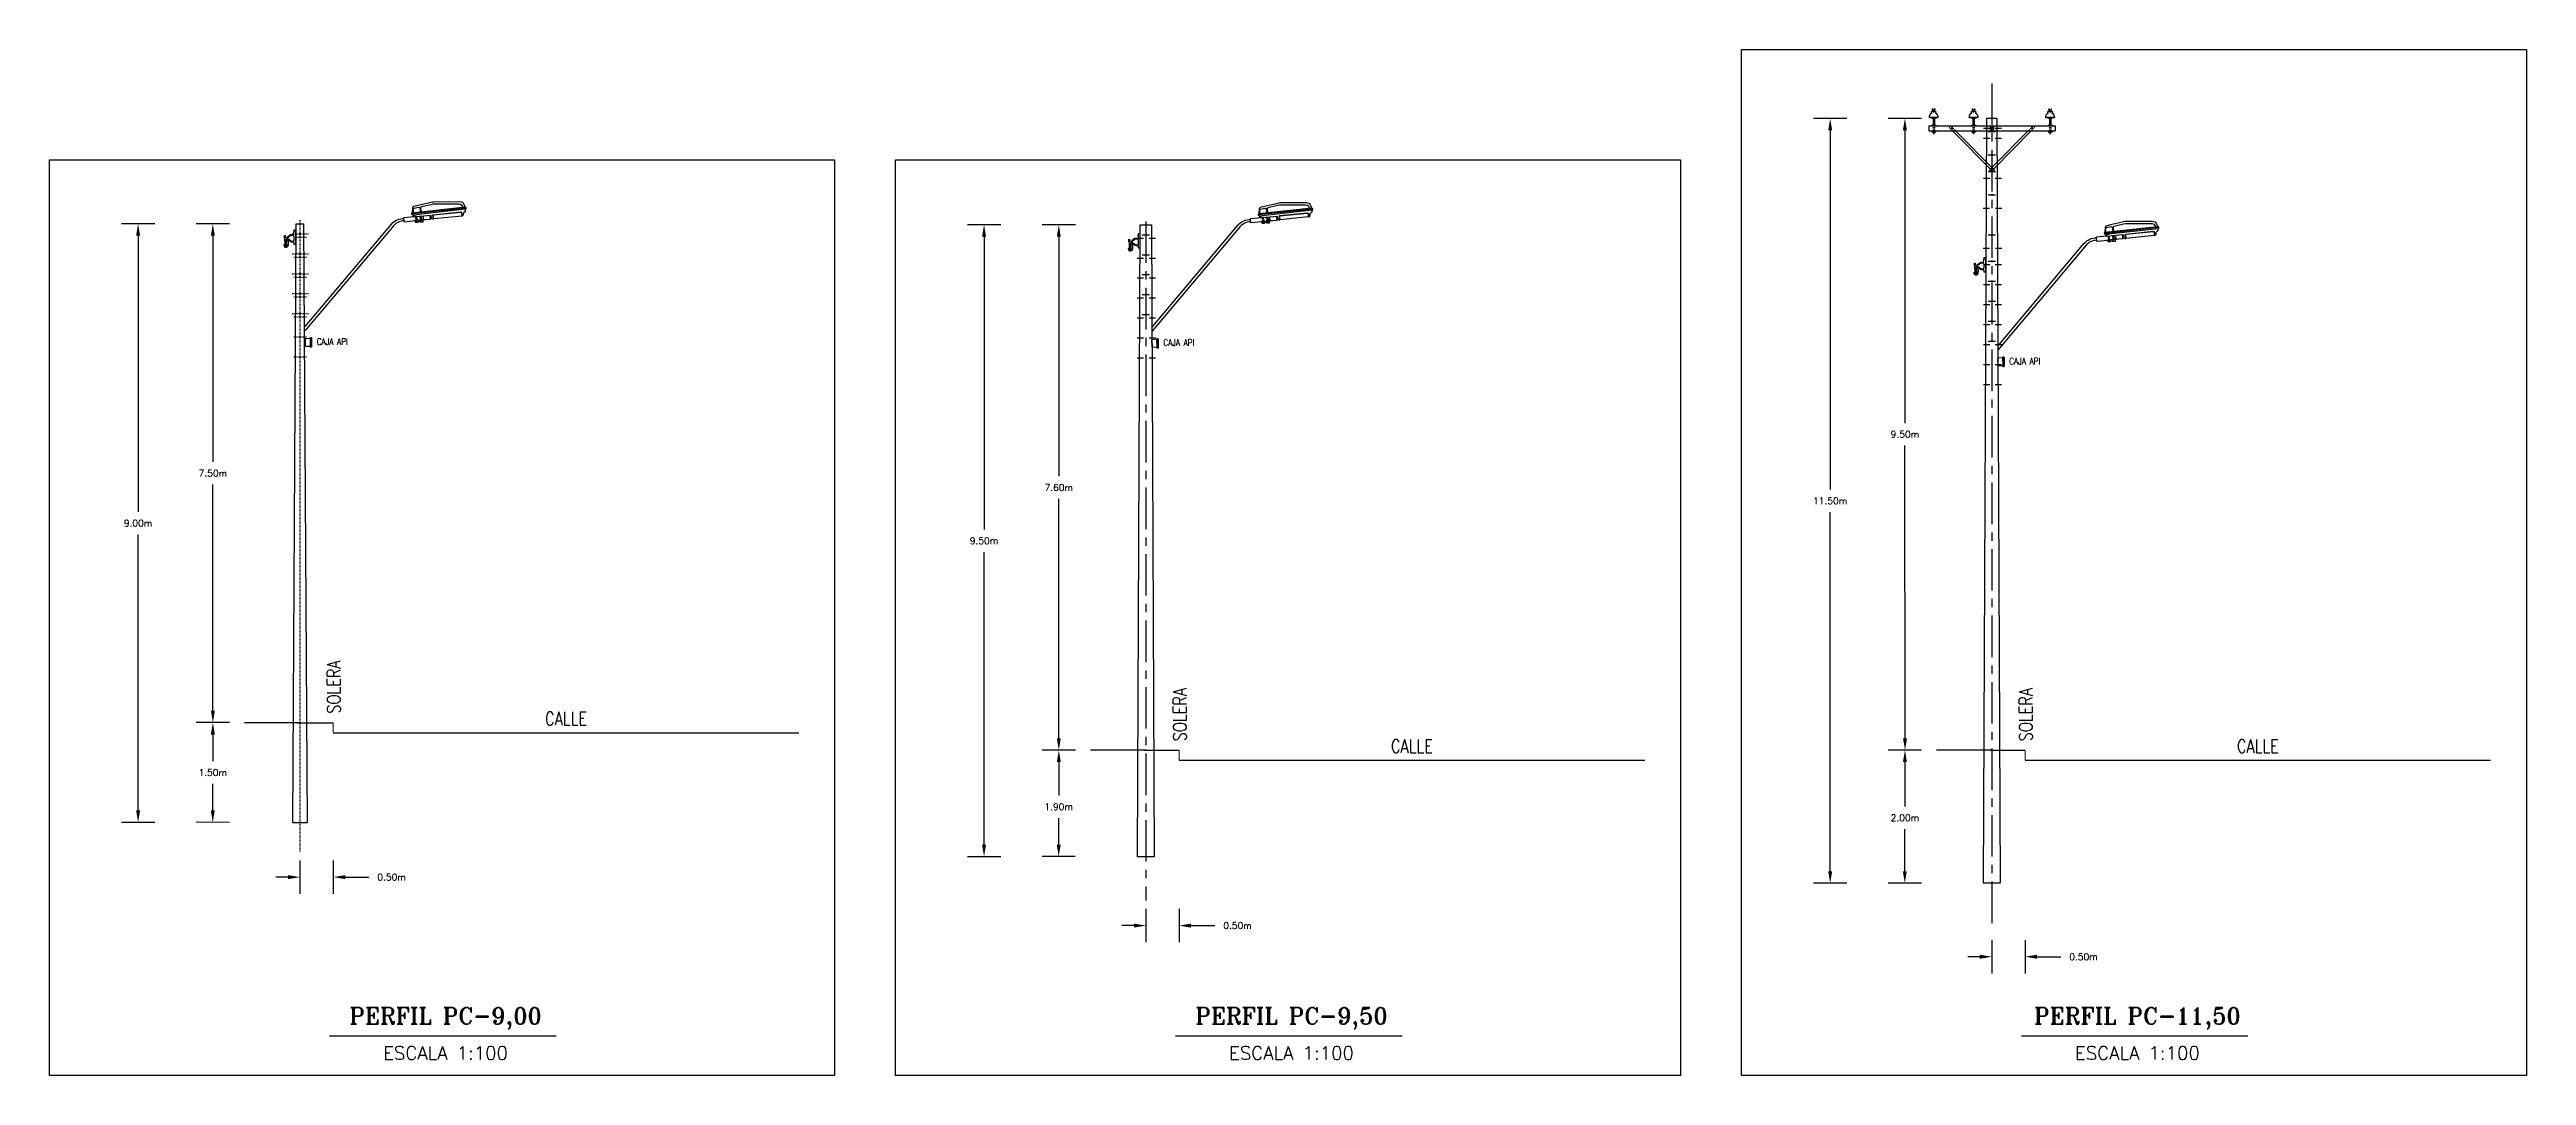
# Model space of a CAD drawing. Extents: x 0 to 336586, y 0 to 6284468.
# Drawn here: x 336214.1 to 336586.5, y 6277745.5 to 6277899.7 of the extents above; entities that cross this region are included whole.
import ezdxf
from ezdxf.enums import TextEntityAlignment as Align

# ---------------------------------------------------------------- set-up
doc = ezdxf.new("R2010")
doc.units = 0
doc.header["$LTSCALE"] = 5
doc.linetypes.add('CENTER', pattern=[2, 1.25, -0.25, 0.25, -0.25])
doc.linetypes.add('HIDDEN', pattern=[0.375, 0.25, -0.125])
for name, color, linetype in [('COTAS', 11, 'Continuous'), ('ESTRUCTURAS', 42, 'Continuous'), ('FORMATO', 20, 'Continuous'), ('GRILLA', 254, 'Continuous'), ('PERFIL_VIALIDAD', 7, 'Continuous'), ('TEXTO', 2, 'Continuous')]:
    doc.layers.add(name, color=color, linetype=linetype)
doc.styles.add('ROMANS', font='romans.shx', dxfattribs={"height": 1})
doc.styles.add('ROMANT', font='romant.shx', dxfattribs={"height": 2})
doc.dimstyles.new('PERFIL', dxfattribs={"dimtxt": 1.8, "dimasz": 1.8, "dimexe": 2.5, "dimexo": 2.5, "dimgap": 1.2, "dimtad": 0, "dimtih": 1, "dimtoh": 1, "dimlfac": 0.1, "dimzin": 0, "dimdsep": 46, "dimtxsty": 'ROMANS', "dimcen": 0, "dimclrd": 11, "dimclre": 11, "dimclrt": 256, "dimadec": 0, "dimazin": 0, "dimtfac": 1, "dimtofl": 0, "dimtmove": 0, "dimatfit": 3, "dimfxlon": 1, "dimtfill": 1, "dimtolj": 1, "dimtzin": 0, "dimarcsym": 0})

msp = doc.modelspace()

# ---------------------------------------------------------------- texts
at = {"color": 8, "style": 'ROMANS', "width": 0.8}
for p in [(336254.254, 6277855.278), (336381.526, 6277855.136), (336508.708, 6277852.353)]:
    msp.add_text('CAJA API', height=1, dxfattribs=at).set_placement(p)
at = {"layer": 'PERFIL_VIALIDAD', "color": 31, "style": 'ROMANS', "width": 0.8}
for p in [(336257.823, 6277803.866), (336385, 6277799.724), (336512.177, 6277799.724)]:
    msp.add_text('SOLERA', height=2, rotation=90, dxfattribs=at).set_placement(p, align=Align.CENTER)
for p in [(336291.716, 6277798.112), (336418.894, 6277793.971), (336546.071, 6277793.971)]:
    msp.add_text('CALLE', height=2, dxfattribs=at).set_placement(p, align=Align.CENTER)
at = {"layer": 'PERFIL_VIALIDAD', "style": 'ROMANT'}
for s, p in [('PERFIL PC-9,00', (336273.608, 6277753.164)), ('PERFIL PC-9,50', (336400.785, 6277753.164)), ('PERFIL PC-11,50', (336527.962, 6277753.164))]:
    msp.add_text(s, height=2.5, dxfattribs=at).set_placement(p, align=Align.CENTER)
at = {"layer": 'TEXTO', "color": 2, "style": 'ROMANS'}
for p in [(336273.608, 6277747.838), (336400.785, 6277747.838), (336527.962, 6277747.838)]:
    msp.add_text('ESCALA 1:100', height=2, dxfattribs=at).set_placement(p, align=Align.CENTER)

# ---------------------------------------------------------------- blocks, each defined once
blk = doc.blocks.new('A$C01511E06')
at = {"layer": 'ESTRUCTURAS', "color": 251, "linetype": 'CENTER'}
for p, q in [((1.31, 126.83), (1.31, 0)), ((0.03, 120.08), (0.99, 120.08)), ((0.76, 119.58), (1.85, 119.58)), ((1.8, 120.08), (2.76, 120.08)), ((0.03, 118.58), (0.99, 118.58)), ((0.76, 116.08), (1.85, 116.08)), ((1.8, 118.58), (2.76, 118.58)), ((0.03, 112.58), (0.99, 112.58)), ((0.76, 113.58), (1.85, 113.58)), ((1.8, 112.58), (2.76, 112.58)), ((0, 108.08), (0.96, 108.08)), ((0.76, 110.08), (1.85, 110.08)), ((1.83, 108.08), (2.79, 108.08)), ((0, 102.08), (0.96, 102.08)), ((0.76, 104.08), (1.85, 104.08)), ((1.83, 102.08), (2.79, 102.08)), ((0.03, 99.58), (0.99, 99.58)), ((0.76, 100.08), (1.85, 100.08)), ((0.76, 97.08), (1.85, 97.08)), ((1.8, 99.58), (2.76, 99.58)), ((0.03, 96.58), (0.99, 96.58)), ((0.03, 93.58), (0.99, 93.58)), ((0.76, 94.08), (1.85, 94.08)), ((1.8, 96.58), (2.76, 96.58)), ((1.8, 93.58), (2.76, 93.58)), ((0.03, 90.58), (0.99, 90.58)), ((0.76, 91.08), (1.85, 91.08)), ((1.8, 90.58), (2.76, 90.58)), ((0.03, 87.58), (0.99, 87.58)), ((0.76, 88.08), (1.85, 88.08)), ((1.8, 87.58), (2.76, 87.58)), ((0.03, 84.58), (0.99, 84.58)), ((1.8, 84.58), (2.76, 84.58)), ((0.03, 81.58), (0.99, 81.58)), ((1.8, 81.58), (2.76, 81.58))]:
    blk.add_line(p, q, dxfattribs=at)
at = {"layer": 'ESTRUCTURAS', "color": 2}
blk.add_line((1.07, 26.58), (1.5, 26.58), dxfattribs=at)
at = {"layer": 'ESTRUCTURAS', "color": 6, "flags": 128}
blk.add_lwpolyline([(0.06, 6.58), (0.56, 121.58), (2.06, 121.58), (2.56, 6.58)], close=True, dxfattribs=at)
at = {"layer": 'ESTRUCTURAS', "color": 6}
for centre in [(1.31, 119.58), (1.31, 116.08), (1.31, 113.58), (1.31, 110.08), (1.31, 104.08), (1.31, 100.08), (1.31, 97.08), (1.31, 94.08), (1.31, 91.08), (1.31, 88.08)]:
    blk.add_circle(centre, 0.09, dxfattribs=at)
blk = doc.blocks.new('A$C532C7075')
at = {"layer": 'ESTRUCTURAS', "color": 6}
for p, q in [((58, 9446), (7, 446)), ((58, 9446), (178, 9446)), ((230, 446), (178, 9446)), ((89, 1946), (149, 1946)), ((7, 446), (230, 446))]:
    blk.add_line(p, q, dxfattribs=at)
at = {"layer": 'ESTRUCTURAS', "color": 251, "linetype": 'CENTER'}
for p, q in [((118, 9500), (118, 0)), ((0, 9296), (245, 9296)), ((0, 8996), (245, 8996)), ((26, 9246), (226, 9246)), ((26, 8946), (226, 8946)), ((0, 8696), (245, 8696)), ((26, 8646), (226, 8646)), ((0, 8396), (245, 8396)), ((26, 8346), (226, 8346)), ((0, 8096), (245, 8096)), ((26, 8046), (226, 8046)), ((26, 7746), (226, 7746)), ((26, 7446), (226, 7446))]:
    blk.add_line(p, q, dxfattribs=at)
at = {"layer": 'ESTRUCTURAS', "color": 6}
for centre in [(118, 9296), (118, 8996), (118, 8696), (118, 8396), (118, 8096)]:
    blk.add_circle(centre, 9, dxfattribs=at)
blk = doc.blocks.new('*D419')
at = {"layer": 'COTAS', "color": 11, "lineweight": -2, "transparency": 16777216}
for p, q in [((336241.13, 6277798.51), (336236.13, 6277798.52)), ((336241.11, 6277783.51), (336236.11, 6277783.52))]:
    blk.add_line(p, q, dxfattribs=at)
at = {"layer": 'COTAS', "color": 11, "linetype": 'Continuous', "lineweight": -2, "transparency": 16777216}
for p, q in [((336238.63, 6277796.71), (336238.63, 6277792.71)), ((336238.62, 6277785.31), (336238.62, 6277789.31))]:
    blk.add_line(p, q, dxfattribs=at)
at = {"layer": 'COTAS', "color": 11, "transparency": 16777216}
for points in [[(336238.33, 6277796.71), (336238.93, 6277796.71), (336238.63, 6277798.51)], [(336238.32, 6277785.31), (336238.92, 6277785.31), (336238.61, 6277783.51)]]:
    blk.add_solid(points, dxfattribs=at)
at = {"layer": 'Defpoints', "color": 0, "transparency": 16777216}
for p in [(336238.63, 6277798.51), (336251.74, 6277798.5), (336251.72, 6277783.5)]:
    blk.add_point(p, dxfattribs=at)
at = {"layer": 'COTAS', "transparency": 16777216, "insert": (336238.62, 6277791.01), "char_height": 1, "attachment_point": 5, "style": 'ROMANS', "bg_fill": 3, "box_fill_scale": 1.1, "bg_fill_color": 256, "bg_fill_true_color": 13158600, "bg_fill_transparency": 0}
blk.add_mtext('\\A1;1.50m', dxfattribs=at)
blk = doc.blocks.new('*D420')
at = {"layer": 'COTAS', "color": 11, "lineweight": -2, "transparency": 16777216}
for p, q in [((336241.13, 6277873.5), (336236.13, 6277873.5)), ((336241.13, 6277798.5), (336236.13, 6277798.5))]:
    blk.add_line(p, q, dxfattribs=at)
at = {"layer": 'COTAS', "color": 11, "linetype": 'Continuous', "lineweight": -2, "transparency": 16777216}
for p, q in [((336238.63, 6277871.7), (336238.63, 6277837.7)), ((336238.63, 6277800.3), (336238.63, 6277834.3))]:
    blk.add_line(p, q, dxfattribs=at)
at = {"layer": 'COTAS', "color": 11, "transparency": 16777216}
for points in [[(336238.33, 6277871.7), (336238.93, 6277871.7), (336238.63, 6277873.5)], [(336238.33, 6277800.3), (336238.93, 6277800.3), (336238.63, 6277798.5)]]:
    blk.add_solid(points, dxfattribs=at)
at = {"layer": 'Defpoints', "color": 0, "transparency": 16777216}
for p in [(336238.63, 6277873.5), (336251.72, 6277873.5), (336251.72, 6277798.5)]:
    blk.add_point(p, dxfattribs=at)
at = {"layer": 'COTAS', "transparency": 16777216, "insert": (336238.63, 6277836), "char_height": 1, "attachment_point": 5, "style": 'ROMANS', "bg_fill": 3, "box_fill_scale": 1.1, "bg_fill_color": 256, "bg_fill_true_color": 13158600, "bg_fill_transparency": 0}
blk.add_mtext('\\A1;7.50m', dxfattribs=at)
blk = doc.blocks.new('*D421')
at = {"layer": 'COTAS', "color": 11, "lineweight": -2, "transparency": 16777216}
for p, q in [((336495.52, 6277794.36), (336490.52, 6277794.37)), ((336495.5, 6277774.36), (336490.5, 6277774.37))]:
    blk.add_line(p, q, dxfattribs=at)
at = {"layer": 'COTAS', "color": 11, "linetype": 'Continuous', "lineweight": -2, "transparency": 16777216}
for p, q in [((336493.01, 6277792.57), (336493.01, 6277785.9)), ((336493, 6277776.17), (336493, 6277782.5))]:
    blk.add_line(p, q, dxfattribs=at)
at = {"layer": 'COTAS', "color": 11, "transparency": 16777216}
for points in [[(336492.71, 6277792.57), (336493.31, 6277792.57), (336493.02, 6277794.37)], [(336492.7, 6277776.17), (336493.3, 6277776.17), (336493, 6277774.37)]]:
    blk.add_solid(points, dxfattribs=at)
at = {"layer": 'Defpoints', "color": 0, "transparency": 16777216}
for p in [(336493.02, 6277794.37), (336506.12, 6277794.35), (336506.1, 6277774.35)]:
    blk.add_point(p, dxfattribs=at)
at = {"layer": 'COTAS', "transparency": 16777216, "insert": (336493.01, 6277784.2), "char_height": 1, "attachment_point": 5, "style": 'ROMANS', "bg_fill": 3, "box_fill_scale": 1.1, "bg_fill_color": 256, "bg_fill_true_color": 13158600, "bg_fill_transparency": 0}
blk.add_mtext('\\A1;2.00m', dxfattribs=at)
blk = doc.blocks.new('*D422')
at = {"layer": 'COTAS', "color": 11, "lineweight": -2, "transparency": 16777216}
for p, q in [((336495.51, 6277889.35), (336490.51, 6277889.35)), ((336495.53, 6277794.35), (336490.53, 6277794.35))]:
    blk.add_line(p, q, dxfattribs=at)
at = {"layer": 'COTAS', "color": 11, "linetype": 'Continuous', "lineweight": -2, "transparency": 16777216}
for p, q in [((336493.01, 6277887.55), (336493.02, 6277843.55)), ((336493.03, 6277796.15), (336493.02, 6277840.15))]:
    blk.add_line(p, q, dxfattribs=at)
at = {"layer": 'COTAS', "color": 11, "transparency": 16777216}
for points in [[(336493.31, 6277887.55), (336492.71, 6277887.55), (336493.01, 6277889.35)], [(336493.33, 6277796.15), (336492.73, 6277796.15), (336493.03, 6277794.35)]]:
    blk.add_solid(points, dxfattribs=at)
at = {"layer": 'Defpoints', "color": 0, "transparency": 16777216}
for p in [(336493.01, 6277889.35), (336506.1, 6277889.35), (336506.12, 6277794.35)]:
    blk.add_point(p, dxfattribs=at)
at = {"layer": 'COTAS', "transparency": 16777216, "insert": (336493.02, 6277841.85), "char_height": 1, "attachment_point": 5, "style": 'ROMANS', "bg_fill": 3, "box_fill_scale": 1.1, "bg_fill_color": 256, "bg_fill_true_color": 13158600, "bg_fill_transparency": 0}
blk.add_mtext('\\A1;9.50m', dxfattribs=at)
blk = doc.blocks.new('POSTE 9.50')
at = {"layer": 'ESTRUCTURAS', "color": 251, "linetype": 'CENTER'}
for p, q in [((-0.56, 93.5), (0.54, 93.5)), ((0, 95.5), (0, -6.58)), ((-1.28, 93), (-0.33, 93)), ((-1.28, 90), (-0.33, 90)), ((-0.56, 90.5), (0.54, 90.5)), ((0.49, 93), (1.45, 93)), ((0.49, 90), (1.45, 90)), ((-1.28, 87), (-0.33, 87)), ((-0.56, 87.5), (0.54, 87.5)), ((0.49, 87), (1.45, 87)), ((-1.28, 84), (-0.33, 84)), ((-0.56, 84.5), (0.54, 84.5)), ((0.49, 84), (1.45, 84)), ((-1.28, 81), (-0.33, 81)), ((-0.56, 81.5), (0.54, 81.5)), ((0.49, 81), (1.45, 81)), ((-1.28, 78), (-0.33, 78)), ((-1.28, 75), (-0.33, 75)), ((0.49, 78), (1.45, 78)), ((0.49, 75), (1.45, 75))]:
    blk.add_line(p, q, dxfattribs=at)
at = {"layer": 'ESTRUCTURAS', "color": 2}
blk.add_line((-0.21, 16), (0.21, 16), dxfattribs=at)
at = {"layer": 'ESTRUCTURAS', "color": 6, "flags": 128}
for points in [[(0.84, 95), (1.25, 0), (-1.25, 0), (-0.84, 95)], [(-0.84, 95), (0.84, 95)]]:
    blk.add_lwpolyline(points, dxfattribs=at)
at = {"layer": 'ESTRUCTURAS', "color": 6}
for centre in [(0, 93.5), (0, 90.5), (0, 87.5), (0, 84.5), (0, 81.5)]:
    blk.add_circle(centre, 0.09, dxfattribs=at)
blk = doc.blocks.new('*D423')
at = {"layer": 'COTAS', "color": 11, "lineweight": -2, "transparency": 16777216}
for p, q in [((336368.31, 6277794.37), (336363.31, 6277794.37)), ((336368.29, 6277778.37), (336363.29, 6277778.37))]:
    blk.add_line(p, q, dxfattribs=at)
at = {"layer": 'COTAS', "color": 11, "linetype": 'Continuous', "lineweight": -2, "transparency": 16777216}
for p, q in [((336365.81, 6277792.57), (336365.8, 6277787.56)), ((336365.79, 6277780.17), (336365.8, 6277784.16))]:
    blk.add_line(p, q, dxfattribs=at)
at = {"layer": 'COTAS', "color": 11, "transparency": 16777216}
for points in [[(336365.51, 6277792.57), (336366.11, 6277792.57), (336365.81, 6277794.37)], [(336365.49, 6277780.17), (336366.09, 6277780.17), (336365.79, 6277778.37)]]:
    blk.add_solid(points, dxfattribs=at)
at = {"layer": 'Defpoints', "color": 0, "transparency": 16777216}
for p in [(336365.81, 6277794.37), (336378.91, 6277794.35), (336378.89, 6277778.35)]:
    blk.add_point(p, dxfattribs=at)
at = {"layer": 'COTAS', "transparency": 16777216, "insert": (336365.8, 6277785.86), "char_height": 1, "attachment_point": 5, "style": 'ROMANS', "bg_fill": 3, "box_fill_scale": 1.1, "bg_fill_color": 256, "bg_fill_true_color": 13158600, "bg_fill_transparency": 0}
blk.add_mtext('\\A1;1.90m', dxfattribs=at)
blk = doc.blocks.new('*D424')
at = {"layer": 'COTAS', "color": 11, "lineweight": -2, "transparency": 16777216}
for p, q in [((336368.31, 6277873.35), (336363.31, 6277873.35)), ((336368.31, 6277794.35), (336363.31, 6277794.35))]:
    blk.add_line(p, q, dxfattribs=at)
at = {"layer": 'COTAS', "color": 11, "linetype": 'Continuous', "lineweight": -2, "transparency": 16777216}
for p, q in [((336365.81, 6277871.55), (336365.81, 6277835.55)), ((336365.81, 6277796.15), (336365.81, 6277832.15))]:
    blk.add_line(p, q, dxfattribs=at)
at = {"layer": 'COTAS', "color": 11, "transparency": 16777216}
for points in [[(336365.51, 6277871.55), (336366.11, 6277871.55), (336365.81, 6277873.35)], [(336365.51, 6277796.15), (336366.11, 6277796.15), (336365.81, 6277794.35)]]:
    blk.add_solid(points, dxfattribs=at)
at = {"layer": 'Defpoints', "color": 0, "transparency": 16777216}
for p in [(336365.81, 6277873.35), (336378.89, 6277873.35), (336378.89, 6277794.35)]:
    blk.add_point(p, dxfattribs=at)
at = {"layer": 'COTAS', "transparency": 16777216, "insert": (336365.81, 6277833.85), "char_height": 1, "attachment_point": 5, "style": 'ROMANS', "bg_fill": 3, "box_fill_scale": 1.1, "bg_fill_color": 256, "bg_fill_true_color": 13158600, "bg_fill_transparency": 0}
blk.add_mtext('\\A1;7.60m', dxfattribs=at)
blk = doc.blocks.new('*D425')
at = {"layer": 'COTAS', "color": 11, "linetype": 'Continuous', "lineweight": -2, "transparency": 16777216}
for p, q in [((336249.92, 6277775.28), (336248.12, 6277775.28)), ((336258.52, 6277775.28), (336262.09, 6277775.28))]:
    blk.add_line(p, q, dxfattribs=at)
at = {"layer": 'COTAS', "color": 11, "lineweight": -2, "transparency": 16777216}
for p, q in [((336251.72, 6277777.78), (336251.72, 6277772.78)), ((336256.72, 6277777.78), (336256.72, 6277772.78))]:
    blk.add_line(p, q, dxfattribs=at)
at = {"layer": 'COTAS', "color": 11, "transparency": 16777216}
for points in [[(336249.92, 6277775.58), (336249.92, 6277774.98), (336251.72, 6277775.28)], [(336258.52, 6277775.58), (336258.52, 6277774.98), (336256.72, 6277775.28)]]:
    blk.add_solid(points, dxfattribs=at)
at = {"layer": 'Defpoints', "color": 0, "transparency": 16777216}
for p in [(336251.72, 6277798.5), (336256.72, 6277798.5), (336256.72, 6277775.28)]:
    blk.add_point(p, dxfattribs=at)
at = {"layer": 'COTAS', "transparency": 16777216, "insert": (336265.5, 6277775.28), "char_height": 1, "attachment_point": 5, "style": 'ROMANS', "bg_fill": 3, "box_fill_scale": 1.1, "bg_fill_color": 256, "bg_fill_true_color": 13158600, "bg_fill_transparency": 0}
blk.add_mtext('\\A1;0.50m', dxfattribs=at)
blk = doc.blocks.new('*D426')
at = {"layer": 'COTAS', "color": 11, "lineweight": -2, "transparency": 16777216}
for p, q in [((336229.89, 6277873.5), (336224.89, 6277873.5)), ((336229.89, 6277783.5), (336224.89, 6277783.5))]:
    blk.add_line(p, q, dxfattribs=at)
at = {"layer": 'COTAS', "color": 11, "linetype": 'Continuous', "lineweight": -2, "transparency": 16777216}
for p, q in [((336227.39, 6277871.7), (336227.39, 6277830.2)), ((336227.39, 6277785.3), (336227.39, 6277826.8))]:
    blk.add_line(p, q, dxfattribs=at)
at = {"layer": 'COTAS', "color": 11, "transparency": 16777216}
for points in [[(336227.09, 6277871.7), (336227.69, 6277871.7), (336227.39, 6277873.5)], [(336227.09, 6277785.3), (336227.69, 6277785.3), (336227.39, 6277783.5)]]:
    blk.add_solid(points, dxfattribs=at)
at = {"layer": 'Defpoints', "color": 0, "transparency": 16777216}
for p in [(336227.39, 6277873.5), (336251.72, 6277873.5), (336251.72, 6277783.5)]:
    blk.add_point(p, dxfattribs=at)
at = {"layer": 'COTAS', "transparency": 16777216, "insert": (336227.39, 6277828.5), "char_height": 1, "attachment_point": 5, "style": 'ROMANS', "bg_fill": 3, "box_fill_scale": 1.1, "bg_fill_color": 256, "bg_fill_true_color": 13158600, "bg_fill_transparency": 0}
blk.add_mtext('\\A1;9.00m', dxfattribs=at)
blk = doc.blocks.new('*D427')
at = {"layer": 'COTAS', "color": 11, "linetype": 'Continuous', "lineweight": -2, "transparency": 16777216}
for p, q in [((336377.09, 6277767.99), (336375.29, 6277767.99)), ((336385.69, 6277767.99), (336389.26, 6277767.99))]:
    blk.add_line(p, q, dxfattribs=at)
at = {"layer": 'COTAS', "color": 11, "lineweight": -2, "transparency": 16777216}
for p, q in [((336378.89, 6277770.49), (336378.89, 6277765.49)), ((336383.89, 6277770.49), (336383.89, 6277765.49))]:
    blk.add_line(p, q, dxfattribs=at)
at = {"layer": 'COTAS', "color": 11, "transparency": 16777216}
for points in [[(336377.09, 6277768.29), (336377.09, 6277767.69), (336378.89, 6277767.99)], [(336385.69, 6277768.29), (336385.69, 6277767.69), (336383.89, 6277767.99)]]:
    blk.add_solid(points, dxfattribs=at)
at = {"layer": 'Defpoints', "color": 0, "transparency": 16777216}
for p in [(336378.89, 6277794.35), (336383.89, 6277794.35), (336383.89, 6277767.99)]:
    blk.add_point(p, dxfattribs=at)
at = {"layer": 'COTAS', "transparency": 16777216, "insert": (336392.68, 6277767.99), "char_height": 1, "attachment_point": 5, "style": 'ROMANS', "bg_fill": 3, "box_fill_scale": 1.1, "bg_fill_color": 256, "bg_fill_true_color": 13158600, "bg_fill_transparency": 0}
blk.add_mtext('\\A1;0.50m', dxfattribs=at)
blk = doc.blocks.new('*D428')
at = {"layer": 'COTAS', "color": 11, "lineweight": -2, "transparency": 16777216}
for p, q in [((336357.07, 6277873.35), (336352.07, 6277873.35)), ((336357.07, 6277778.35), (336352.07, 6277778.35))]:
    blk.add_line(p, q, dxfattribs=at)
at = {"layer": 'COTAS', "color": 11, "linetype": 'Continuous', "lineweight": -2, "transparency": 16777216}
for p, q in [((336354.57, 6277871.55), (336354.57, 6277827.55)), ((336354.57, 6277780.15), (336354.57, 6277824.15))]:
    blk.add_line(p, q, dxfattribs=at)
at = {"layer": 'COTAS', "color": 11, "transparency": 16777216}
for points in [[(336354.27, 6277871.55), (336354.87, 6277871.55), (336354.57, 6277873.35)], [(336354.27, 6277780.15), (336354.87, 6277780.15), (336354.57, 6277778.35)]]:
    blk.add_solid(points, dxfattribs=at)
at = {"layer": 'Defpoints', "color": 0, "transparency": 16777216}
for p in [(336354.57, 6277873.35), (336378.89, 6277873.35), (336378.89, 6277778.35)]:
    blk.add_point(p, dxfattribs=at)
at = {"layer": 'COTAS', "transparency": 16777216, "insert": (336354.57, 6277825.85), "char_height": 1, "attachment_point": 5, "style": 'ROMANS', "bg_fill": 3, "box_fill_scale": 1.1, "bg_fill_color": 256, "bg_fill_true_color": 13158600, "bg_fill_transparency": 0}
blk.add_mtext('\\A1;9.50m', dxfattribs=at)
blk = doc.blocks.new('*D429')
at = {"layer": 'COTAS', "color": 11, "lineweight": -2, "transparency": 16777216}
for p, q in [((336506.07, 6277765.81), (336506.07, 6277760.81)), ((336511.07, 6277765.81), (336511.07, 6277760.81))]:
    blk.add_line(p, q, dxfattribs=at)
at = {"layer": 'COTAS', "color": 11, "linetype": 'Continuous', "lineweight": -2, "transparency": 16777216}
for p, q in [((336504.27, 6277763.31), (336502.47, 6277763.31)), ((336512.87, 6277763.31), (336516.44, 6277763.31))]:
    blk.add_line(p, q, dxfattribs=at)
at = {"layer": 'COTAS', "color": 11, "transparency": 16777216}
for points in [[(336504.27, 6277763.61), (336504.27, 6277763.01), (336506.07, 6277763.31)], [(336512.87, 6277763.61), (336512.87, 6277763.01), (336511.07, 6277763.31)]]:
    blk.add_solid(points, dxfattribs=at)
at = {"layer": 'Defpoints', "color": 0, "transparency": 16777216}
for p in [(336506.07, 6277794.35), (336511.07, 6277794.35), (336511.07, 6277763.31)]:
    blk.add_point(p, dxfattribs=at)
at = {"layer": 'COTAS', "transparency": 16777216, "insert": (336519.86, 6277763.31), "char_height": 1, "attachment_point": 5, "style": 'ROMANS', "bg_fill": 3, "box_fill_scale": 1.1, "bg_fill_color": 256, "bg_fill_true_color": 13158600, "bg_fill_transparency": 0}
blk.add_mtext('\\A1;0.50m', dxfattribs=at)
blk = doc.blocks.new('*D430')
at = {"layer": 'COTAS', "color": 11, "lineweight": -2, "transparency": 16777216}
for p, q in [((336484.28, 6277889.35), (336479.28, 6277889.35)), ((336484.28, 6277774.35), (336479.28, 6277774.35))]:
    blk.add_line(p, q, dxfattribs=at)
at = {"layer": 'COTAS', "color": 11, "linetype": 'Continuous', "lineweight": -2, "transparency": 16777216}
for p, q in [((336481.78, 6277887.55), (336481.78, 6277833.55)), ((336481.78, 6277776.15), (336481.78, 6277830.15))]:
    blk.add_line(p, q, dxfattribs=at)
at = {"layer": 'COTAS', "color": 11, "transparency": 16777216}
for points in [[(336481.48, 6277887.55), (336482.08, 6277887.55), (336481.78, 6277889.35)], [(336481.48, 6277776.15), (336482.08, 6277776.15), (336481.78, 6277774.35)]]:
    blk.add_solid(points, dxfattribs=at)
at = {"layer": 'Defpoints', "color": 0, "transparency": 16777216}
for p in [(336481.78, 6277889.35), (336506.1, 6277889.35), (336506.1, 6277774.35)]:
    blk.add_point(p, dxfattribs=at)
at = {"layer": 'COTAS', "transparency": 16777216, "insert": (336481.78, 6277831.85), "char_height": 1, "attachment_point": 5, "style": 'ROMANS', "bg_fill": 3, "box_fill_scale": 1.1, "bg_fill_color": 256, "bg_fill_true_color": 13158600, "bg_fill_transparency": 0}
blk.add_mtext('\\A1;11.50m', dxfattribs=at)
blk = doc.blocks.new('3120-e')
at = {"color": 2}
for p, q in [((-950, 38), (950, 38)), ((-950, 38), (-950, -37)), ((950, 38), (950, -37)), ((-950, -37), (950, -37)), ((-592, -37), (15, -650)), ((-546, -37), (38, -627)), ((546, -37), (0, -588)), ((592, -37), (23, -612)), ((-23, -612), (-38, -627)), ((-15, -650), (-38, -627)), ((0, -635), (-15, -650)), ((15, -650), (38, -627))]:
    blk.add_line(p, q, dxfattribs=at)
at = {"color": 251}
for p, q in [((-843, 38), (-907, 38)), ((-643, 15), (-635, 23)), ((-643, 15), (-640, 13)), ((-632, 4), (-618, -9)), ((-628, 29), (-620, 38)), ((-620, 38), (-611, 29)), ((-605, 23), (-595, 13)), ((-586, 4), (-573, -9)), ((-243, 38), (-307, 38)), ((-25, 21), (-25, -21)), ((0, 21), (-25, 21)), ((0, 21), (25, 21)), ((25, 21), (25, -21)), ((586, 4), (573, -9)), ((605, 23), (595, 13)), ((620, 38), (611, 29)), ((632, 4), (618, -9)), ((628, 29), (620, 38)), ((643, 15), (635, 23)), ((643, 15), (640, 13)), ((907, 38), (843, 38)), ((-905, -37), (-845, -37)), ((-609, -19), (-597, -31)), ((-563, -19), (-551, -31)), ((-305, -37), (-245, -37)), ((0, -21), (-25, -21)), ((0, -21), (25, -21)), ((563, -19), (551, -31)), ((609, -19), (597, -31)), ((845, -37), (905, -37)), ((-4, -592), (-19, -608)), ((19, -615), (4, -630))]:
    blk.add_line(p, q, dxfattribs=at)
at = {"color": 6}
for points in [[(-876, 163), (-806, 163), (-946, 163)], [(-936, 163), (-816, 163)], [(-886, 253), (-906, 253)], [(-905, 163), (-905, 153)], [(-905, 153), (-845, 153)], [(-846, 253), (-866, 253)], [(-845, 163), (-845, 153)], [(-276, 163), (-206, 163), (-346, 163)], [(-336, 163), (-216, 163)], [(-286, 253), (-306, 253)], [(-305, 163), (-305, 153)], [(-305, 153), (-245, 153)], [(-246, 253), (-266, 253)], [(-245, 163), (-245, 153)], [(874, 163), (944, 163), (804, 163)], [(814, 163), (934, 163)], [(864, 253), (844, 253)], [(845, 163), (845, 153)], [(845, 153), (905, 153)], [(904, 253), (884, 253)], [(905, 163), (905, 153)]]:
    blk.add_lwpolyline(points, dxfattribs=at)
at = {"color": 251}
for points in [[(-907, 48), (-843, 48)], [(-907, 48), (-907, 38)], [(-885, 153), (-885, 48)], [(-865, 153), (-865, 48)], [(-843, 48), (-843, 38)], [(-307, 48), (-243, 48)], [(-307, 48), (-307, 38)], [(-285, 153), (-285, 48)], [(-265, 153), (-265, 48)], [(-243, 48), (-243, 38)], [(843, 48), (907, 48)], [(843, 48), (843, 38)], [(865, 153), (865, 48)], [(885, 153), (885, 48)], [(907, 48), (907, 38)], [(-905, -37), (-905, -53)], [(-895, -57), (-855, -57)], [(-885, -37), (-885, -53)], [(-885, -77), (-865, -77)], [(-865, -37), (-865, -53)], [(-845, -37), (-845, -53)], [(-305, -37), (-305, -53)], [(-295, -57), (-255, -57)], [(-285, -37), (-285, -53)], [(-285, -77), (-265, -77)], [(-265, -37), (-265, -53)], [(-245, -37), (-245, -53)], [(845, -37), (845, -53)], [(855, -57), (895, -57)], [(865, -37), (865, -53)], [(865, -77), (885, -77)], [(885, -37), (885, -53)], [(905, -37), (905, -53)]]:
    blk.add_lwpolyline(points, dxfattribs=at)
at = {"color": 251, "linetype": 'HIDDEN'}
for points in [[(-885, 36), (-885, -34)], [(-865, 36), (-865, -34)], [(-285, 36), (-285, -34)], [(-265, 36), (-265, -34)], [(865, 36), (865, -34)], [(885, 36), (885, -34)], [(-885, -57), (-885, -77)], [(-865, -57), (-865, -77)], [(-285, -57), (-285, -77)], [(-265, -57), (-265, -77)], [(865, -57), (865, -77)], [(885, -57), (885, -77)]]:
    blk.add_lwpolyline(points, dxfattribs=at)
at = {"color": 1, "const_width": 3.75}
for points in [[(-878, 248, 1), (-874, 248, 1)], [(-278, 249, 1), (-274, 249, 1)], [(873, 249, 1), (877, 249, 1)]]:
    blk.add_lwpolyline(points, format="xyb", close=True, dxfattribs=at)
at = {"color": 251}
for centre in [(-605, 0), (0, 0), (605, 0), (0, -612)]:
    blk.add_circle(centre, 7.94, dxfattribs=at)
blk.add_circle((0, -612), 7.94)
at = {"color": 6}
for centre, radius, start, end in [((-876, 163), 70, 114.6332, 180), ((-906, 243), 10, 90, 270), ((-907, 230), 3.43, 298.5261, 77.5227), ((-876, 254), 9.83, 186.5091, 353.4909), ((-845, 230), 3.43, 102.4773, 241.4739), ((-876, 163), 70, 0, 65.3668), ((-846, 243), 10, 270, 90), ((-276, 163), 70, 114.6332, 180), ((-306, 243), 10, 90, 270), ((-307, 230), 3.43, 298.5261, 77.5227), ((-276, 254), 9.83, 186.5091, 353.4909), ((-245, 230), 3.43, 102.4773, 241.4739), ((-276, 163), 70, 0, 65.3668), ((-246, 243), 10, 270, 90), ((874, 163), 70, 114.6332, 180), ((844, 243), 10, 90, 270), ((843, 230), 3.43, 298.5261, 77.5227), ((874, 254), 9.83, 186.5091, 353.4909), ((905, 230), 3.43, 102.4773, 241.4739), ((874, 163), 70, 0, 65.3668), ((904, 243), 10, 270, 90)]:
    blk.add_arc(centre, radius, start, end, dxfattribs=at)
at = {"color": 1}
for centre, radius, start, end in [((-892, 283), 6.93, 28.3617, 246.5685), ((-881, 307), 33.1, 246.5685, 271.8817), ((-958, 247), 81.8, 3.6251, 28.3617), ((-794, 247), 81.8, 151.6383, 176.3749), ((-871, 307), 33.1, 268.1183, 293.4315), ((-860, 283), 6.93, 293.4315, 151.6383), ((-292, 283), 6.93, 28.3617, 246.5685), ((-281, 307), 33.1, 246.5685, 271.8817), ((-357, 247), 81.8, 3.6251, 28.3617), ((-194, 247), 81.8, 151.6383, 176.3749), ((-270, 307), 33.1, 268.1183, 293.4315), ((-260, 283), 6.93, 293.4315, 151.6383), ((859, 283), 6.93, 28.3617, 246.5685), ((870, 307), 33.1, 246.5685, 271.8817), ((793, 247), 81.8, 3.6251, 28.3617), ((957, 247), 81.8, 151.6383, 176.3749), ((881, 307), 33.1, 268.1183, 293.4315), ((891, 283), 6.93, 293.4315, 151.6383)]:
    blk.add_arc(centre, radius, start, end, dxfattribs=at)
at = {"color": 251}
for centre, start, end in [((-895, -42), 226.3627, 313.6373), ((-875, -42), 226.3972, 313.6028), ((-855, -42), 226.3627, 313.6373), ((-295, -42), 226.3627, 313.6373), ((-275, -42), 226.3972, 313.6028), ((-255, -42), 226.3627, 313.6373), ((855, -42), 226.3627, 313.6373), ((875, -42), 226.3972, 313.6028), ((895, -42), 226.3627, 313.6373)]:
    blk.add_arc(centre, 14.5, start, end, dxfattribs=at)
blk = doc.blocks.new('CAJAAPI')
at = {"color": 2}
for points in [[(-1.26, 1.52), (1.26, 1.52), (1.26, 1.27), (-1.26, 1.27), (-1.26, 1.52)], [(1.1, 1.27), (1.02, 0.16), (1.01, 0.1), (0.98, 0.06), (0.94, 0.03), (0.9, 0), (-0.9, 0), (-0.94, 0.03), (-0.98, 0.06), (-1.01, 0.1), (-1.02, 0.16), (-1.1, 1.27)], [(1.08, 1.52), (1.08, 1.56), (1.07, 1.59), (1.05, 1.61), (1.02, 1.64), (0.99, 1.65), (0.97, 1.65), (0.95, 1.65), (-0.95, 1.65), (-0.97, 1.65), (-0.99, 1.65), (-1.02, 1.64), (-1.05, 1.61), (-1.07, 1.59), (-1.08, 1.56), (-1.08, 1.52)]]:
    blk.add_lwpolyline(points, dxfattribs=at)

# ---------------------------------------------------------------- linework, layer by layer
at = {"layer": 'ESTRUCTURAS', "color": 2}
for points in [[(336268.689, 6277874.842), (336268.712, 6277874.69), (336268.776, 6277874.599), (336268.937, 6277874.585), (336270.282, 6277874.704), (336271.374, 6277874.791), (336271.411, 6277874.626), (336271.48, 6277874.305), (336271.549, 6277874.236), (336271.778, 6277874.227), (336271.705, 6277874.768), (336271.714, 6277874.842), (336271.783, 6277874.869), (336275.909, 6277875.296), (336276.027, 6277875.238), (336276.064, 6277874.981), (336276.094, 6277874.661), (336276.167, 6277874.689), (336276.259, 6277874.771), (336276.313, 6277874.931), (336276.336, 6277875.036), (336276.341, 6277875.132), (336276.336, 6277875.187), (336276.368, 6277875.242), (336276.437, 6277875.283), (336276.542, 6277875.32), (336276.588, 6277875.365), (336276.611, 6277875.457), (336276.629, 6277875.571), (336276.633, 6277875.731), (336276.714, 6277875.737), (336276.71, 6277875.901), (336276.672, 6277875.963), (336276.562, 6277875.979), (336276.328, 6277876.576), (336276.192, 6277876.692), (336276, 6277876.74), (336275.73, 6277876.775), (336271.87, 6277876.765), (336271.626, 6277876.763), (336270.815, 6277876.558), (336269.485, 6277876.248), (336268.789, 6277876.077), (336268.642, 6277875.935), (336268.613, 6277875.121), (336268.578, 6277875.088), (336268.502, 6277875.072), (336268.504, 6277874.942), (336268.618, 6277874.939), (336268.627, 6277874.891), (336268.688, 6277874.846), (336276.632, 6277875.729)], [(336395.961, 6277874.7), (336395.984, 6277874.549), (336396.048, 6277874.457), (336396.209, 6277874.444), (336397.554, 6277874.563), (336398.646, 6277874.65), (336398.683, 6277874.485), (336398.752, 6277874.164), (336398.821, 6277874.095), (336399.05, 6277874.086), (336398.977, 6277874.627), (336398.986, 6277874.7), (336399.055, 6277874.728), (336403.181, 6277875.155), (336403.299, 6277875.096), (336403.335, 6277874.84), (336403.366, 6277874.52), (336403.439, 6277874.548), (336403.53, 6277874.63), (336403.585, 6277874.79), (336403.608, 6277874.895), (336403.613, 6277874.991), (336403.608, 6277875.046), (336403.64, 6277875.101), (336403.709, 6277875.142), (336403.814, 6277875.178), (336403.86, 6277875.224), (336403.882, 6277875.315), (336403.901, 6277875.43), (336403.905, 6277875.59), (336403.986, 6277875.595), (336403.982, 6277875.759), (336403.944, 6277875.821), (336403.834, 6277875.837), (336403.6, 6277876.434), (336403.464, 6277876.55), (336403.272, 6277876.598), (336403.002, 6277876.634), (336399.142, 6277876.624), (336398.898, 6277876.622), (336398.087, 6277876.416), (336396.757, 6277876.107), (336396.061, 6277875.935), (336395.914, 6277875.793), (336395.885, 6277874.98), (336395.85, 6277874.946), (336395.774, 6277874.931), (336395.776, 6277874.801), (336395.89, 6277874.797), (336395.899, 6277874.75), (336395.96, 6277874.705), (336403.904, 6277875.588)], [(336269.04, 6277873.927), (336267.456, 6277873.764), (336267.393, 6277873.826), (336267.34, 6277874.397), (336267.402, 6277874.44), (336268.905, 6277874.589)], [(336269.721, 6277873.998), (336269.492, 6277873.988), (336269.485, 6277873.736), (336269.461, 6277873.707), (336269.159, 6277873.687), (336269.114, 6277873.723), (336269.027, 6277874.035), (336269.168, 6277874.029), (336269.192, 6277873.939), (336269.318, 6277873.927), (336269.354, 6277873.942), (336269.351, 6277874.065), (336269.492, 6277874.065), (336269.492, 6277873.99)], [(336269.348, 6277874.065), (336269.177, 6277874.056), (336269.132, 6277874.035)], [(336269.204, 6277874.062), (336269.144, 6277874.596)], [(336269.339, 6277874.074), (336269.291, 6277874.617)], [(336270.171, 6277874.042), (336270.175, 6277873.751), (336269.799, 6277873.734), (336269.707, 6277874.069), (336269.751, 6277874.099), (336269.829, 6277874.11), (336269.877, 6277873.998), (336269.992, 6277873.991), (336270.043, 6277874.028), (336270.049, 6277874.116), (336269.833, 6277874.11), (336269.846, 6277874.133), (336269.799, 6277874.655)], [(336269.961, 6277874.661), (336270.019, 6277874.127), (336270.175, 6277874.13), (336270.178, 6277874.052), (336270.293, 6277874.066), (336270.29, 6277874.208)], [(336271.47, 6277874.341), (336271.307, 6277874.335), (336271.303, 6277874.201), (336271.269, 6277874.152), (336270.693, 6277874.096), (336270.398, 6277874.079), (336270.351, 6277874.13), (336270.347, 6277874.204), (336270.324, 6277874.218), (336270.28, 6277874.215), (336270.273, 6277874.695)], [(336276.095, 6277874.669), (336271.778, 6277874.228)], [(336396.312, 6277873.785), (336394.728, 6277873.622), (336394.665, 6277873.685), (336394.611, 6277874.256), (336394.674, 6277874.299), (336396.177, 6277874.448)], [(336396.993, 6277873.857), (336396.763, 6277873.847), (336396.757, 6277873.594), (336396.733, 6277873.566), (336396.431, 6277873.546), (336396.386, 6277873.582), (336396.298, 6277873.894), (336396.44, 6277873.888), (336396.464, 6277873.798), (336396.59, 6277873.786), (336396.626, 6277873.801), (336396.623, 6277873.924), (336396.764, 6277873.924), (336396.764, 6277873.849)], [(336396.62, 6277873.924), (336396.449, 6277873.915), (336396.404, 6277873.894)], [(336396.476, 6277873.921), (336396.416, 6277874.455)], [(336396.611, 6277873.933), (336396.563, 6277874.476)], [(336397.443, 6277873.901), (336397.447, 6277873.609), (336397.071, 6277873.593), (336396.979, 6277873.928), (336397.023, 6277873.958), (336397.101, 6277873.968), (336397.149, 6277873.857), (336397.264, 6277873.85), (336397.314, 6277873.887), (336397.321, 6277873.975), (336397.104, 6277873.968), (336397.118, 6277873.992), (336397.071, 6277874.513)], [(336397.233, 6277874.52), (336397.291, 6277873.985), (336397.447, 6277873.989), (336397.45, 6277873.911), (336397.565, 6277873.924), (336397.562, 6277874.066)], [(336398.742, 6277874.2), (336398.579, 6277874.193), (336398.575, 6277874.06), (336398.541, 6277874.011), (336397.965, 6277873.955), (336397.67, 6277873.938), (336397.623, 6277873.989), (336397.619, 6277874.063), (336397.596, 6277874.077), (336397.552, 6277874.073), (336397.545, 6277874.554)], [(336403.367, 6277874.527), (336399.05, 6277874.086)], [(336523.143, 6277871.917), (336523.166, 6277871.766), (336523.23, 6277871.674), (336523.391, 6277871.66), (336524.736, 6277871.78), (336525.828, 6277871.867), (336525.865, 6277871.702), (336525.934, 6277871.38), (336526.002, 6277871.312), (336526.232, 6277871.303), (336526.158, 6277871.844), (336526.168, 6277871.917), (336526.236, 6277871.945), (336530.363, 6277872.372), (336530.481, 6277872.313), (336530.517, 6277872.056), (336530.547, 6277871.737), (336530.621, 6277871.765), (336530.712, 6277871.847), (336530.767, 6277872.007), (336530.79, 6277872.112), (336530.795, 6277872.208), (336530.79, 6277872.263), (336530.822, 6277872.317), (336530.891, 6277872.359), (336530.996, 6277872.395), (336531.041, 6277872.441), (336531.064, 6277872.532), (336531.083, 6277872.646), (336531.087, 6277872.806), (336531.168, 6277872.812), (336531.164, 6277872.976), (336531.126, 6277873.038), (336531.016, 6277873.054), (336530.782, 6277873.651), (336530.646, 6277873.767), (336530.454, 6277873.815), (336530.184, 6277873.85), (336526.324, 6277873.84), (336526.08, 6277873.838), (336525.269, 6277873.633), (336523.939, 6277873.323), (336523.243, 6277873.152), (336523.095, 6277873.01), (336523.067, 6277872.196), (336523.032, 6277872.163), (336522.956, 6277872.147), (336522.958, 6277872.018), (336523.072, 6277872.014), (336523.081, 6277871.967), (336523.142, 6277871.921), (336531.085, 6277872.804)], [(336525.924, 6277871.417), (336525.761, 6277871.41), (336525.757, 6277871.276), (336525.722, 6277871.227), (336525.147, 6277871.171), (336524.852, 6277871.154), (336524.805, 6277871.205), (336524.801, 6277871.28), (336524.777, 6277871.293), (336524.733, 6277871.29), (336524.727, 6277871.77)], [(336523.494, 6277871.002), (336521.909, 6277870.839), (336521.847, 6277870.901), (336521.793, 6277871.472), (336521.856, 6277871.516), (336523.358, 6277871.664)], [(336524.174, 6277871.073), (336523.945, 6277871.063), (336523.939, 6277870.811), (336523.915, 6277870.783), (336523.612, 6277870.762), (336523.567, 6277870.798), (336523.48, 6277871.111), (336523.621, 6277871.105), (336523.645, 6277871.015), (336523.772, 6277871.003), (336523.808, 6277871.018), (336523.805, 6277871.141), (336523.946, 6277871.141), (336523.946, 6277871.066)], [(336523.802, 6277871.141), (336523.63, 6277871.132), (336523.585, 6277871.111)], [(336523.658, 6277871.138), (336523.597, 6277871.672)], [(336523.793, 6277871.15), (336523.745, 6277871.693)], [(336524.625, 6277871.117), (336524.628, 6277870.826), (336524.252, 6277870.809), (336524.161, 6277871.144), (336524.205, 6277871.175), (336524.283, 6277871.185), (336524.33, 6277871.073), (336524.446, 6277871.066), (336524.496, 6277871.104), (336524.503, 6277871.192), (336524.286, 6277871.185), (336524.3, 6277871.209), (336524.252, 6277871.73)], [(336524.415, 6277871.737), (336524.473, 6277871.202), (336524.628, 6277871.205), (336524.632, 6277871.127), (336524.747, 6277871.141), (336524.744, 6277871.283)], [(336530.548, 6277871.744), (336526.232, 6277871.303)]]:
    msp.add_lwpolyline(points, dxfattribs=at)
at = {"layer": 'ESTRUCTURAS', "color": 6}
for points in [[(336268.504, 6277875.057), (336276.667, 6277875.958)], [(336276.562, 6277875.976), (336268.611, 6277875.12)], [(336276.705, 6277875.855), (336268.68, 6277874.983), (336268.617, 6277874.938)], [(336276.272, 6277875.946), (336276.184, 6277876.157), (336276.067, 6277876.312), (336275.939, 6277876.391), (336275.749, 6277876.419), (336275.592, 6277876.435), (336274.724, 6277876.435), (336273.149, 6277876.432), (336271.71, 6277876.441), (336271.435, 6277876.372), (336269.993, 6277876.039), (336269.898, 6277875.991), (336269.854, 6277875.93), (336269.846, 6277875.804), (336269.889, 6277875.596), (336269.933, 6277875.249), (336269.854, 6277875.244), (336269.82, 6277875.6), (336269.781, 6277875.796), (336269.733, 6277875.921), (336269.564, 6277875.943), (336268.82, 6277875.791), (336268.716, 6277875.713), (336268.72, 6277875.539), (336268.738, 6277875.127)], [(336395.776, 6277874.916), (336403.939, 6277875.817)], [(336403.834, 6277875.834), (336395.882, 6277874.978)], [(336403.977, 6277875.713), (336395.952, 6277874.842), (336395.889, 6277874.796)], [(336403.544, 6277875.805), (336403.456, 6277876.016), (336403.339, 6277876.171), (336403.211, 6277876.249), (336403.021, 6277876.278), (336402.864, 6277876.293), (336401.996, 6277876.293), (336400.42, 6277876.29), (336398.982, 6277876.3), (336398.707, 6277876.23), (336397.265, 6277875.897), (336397.17, 6277875.849), (336397.126, 6277875.789), (336397.118, 6277875.663), (336397.161, 6277875.455), (336397.204, 6277875.107), (336397.126, 6277875.103), (336397.092, 6277875.459), (336397.052, 6277875.654), (336397.005, 6277875.78), (336396.835, 6277875.802), (336396.092, 6277875.65), (336395.988, 6277875.572), (336395.992, 6277875.398), (336396.009, 6277874.986)], [(336268.905, 6277874.593), (336268.9, 6277874.746), (336268.993, 6277874.812), (336269.327, 6277874.905)], [(336271.306, 6277874.333), (336271.302, 6277874.701), (336271.325, 6277874.78)], [(336271.837, 6277874.239), (336271.761, 6277874.746), (336271.761, 6277874.811), (336271.83, 6277874.838), (336275.899, 6277875.258), (336275.996, 6277875.21), (336276.061, 6277874.663)], [(336396.177, 6277874.451), (336396.172, 6277874.605), (336396.265, 6277874.67), (336396.599, 6277874.764)], [(336398.577, 6277874.192), (336398.574, 6277874.559), (336398.596, 6277874.639)], [(336399.109, 6277874.098), (336399.033, 6277874.605), (336399.033, 6277874.67), (336399.102, 6277874.697), (336403.171, 6277875.116), (336403.268, 6277875.068), (336403.333, 6277874.522)], [(336522.958, 6277872.133), (336531.121, 6277873.034)], [(336531.016, 6277873.051), (336523.064, 6277872.195)], [(336531.159, 6277872.93), (336523.134, 6277872.058), (336523.071, 6277872.013)], [(336530.726, 6277873.022), (336530.638, 6277873.233), (336530.521, 6277873.388), (336530.393, 6277873.466), (336530.203, 6277873.495), (336530.046, 6277873.51), (336529.178, 6277873.51), (336527.602, 6277873.507), (336526.163, 6277873.516), (336525.889, 6277873.447), (336524.447, 6277873.114), (336524.352, 6277873.066), (336524.308, 6277873.005), (336524.299, 6277872.88), (336524.343, 6277872.671), (336524.386, 6277872.324), (336524.308, 6277872.32), (336524.273, 6277872.676), (336524.234, 6277872.871), (336524.187, 6277872.997), (336524.017, 6277873.018), (336523.274, 6277872.866), (336523.17, 6277872.788), (336523.174, 6277872.615), (336523.191, 6277872.202)], [(336523.359, 6277871.668), (336523.354, 6277871.821), (336523.447, 6277871.887), (336523.781, 6277871.98)], [(336525.759, 6277871.409), (336525.756, 6277871.776), (336525.778, 6277871.856)], [(336526.291, 6277871.314), (336526.215, 6277871.821), (336526.215, 6277871.886), (336526.284, 6277871.914), (336530.353, 6277872.333), (336530.45, 6277872.285), (336530.514, 6277871.739)]]:
    msp.add_lwpolyline(points, dxfattribs=at)
at = {"layer": 'FORMATO'}
msp.add_lwpolyline([(336214.074, 6277883.092), (336332.102, 6277883.092), (336332.102, 6277745.462), (336214.074, 6277745.462)], close=True, dxfattribs=at)
at = {"layer": 'PERFIL_VIALIDAD', "ltscale": 5}
for p, q in [((336256.173, 6277751.4), (336290.233, 6277751.4)), ((336383.35, 6277751.4), (336417.411, 6277751.4)), ((336510.528, 6277751.4), (336544.588, 6277751.4))]:
    msp.add_line(p, q, dxfattribs=at)
at = {"layer": 'PERFIL_VIALIDAD', "const_width": 0.15}
for points in [[(336256.716, 6277796.995), (336256.716, 6277798.495)], [(336383.894, 6277792.854), (336383.894, 6277794.354)], [(336511.071, 6277792.854), (336511.071, 6277794.354)]]:
    msp.add_lwpolyline(points, dxfattribs=at)
at = {"layer": 'PERFIL_VIALIDAD', "color": 20}
for points in [[(336256.716, 6277796.995), (336326.716, 6277796.995)], [(336383.894, 6277792.854), (336453.894, 6277792.854)], [(336511.071, 6277792.854), (336581.071, 6277792.854)]]:
    msp.add_lwpolyline(points, dxfattribs=at)

# ---------------------------------------------------------------- block references
at = {"layer": 'GRILLA'}
for name, p in [('A$C01511E06', (336504.784, 6277767.777)), ('POSTE 9.50', (336378.894, 6277778.354))]:
    msp.add_blockref(name, p, dxfattribs=at)
at = {"layer": 'GRILLA', "xscale": 0.01, "yscale": 0.01, "zscale": 0.01}
msp.add_blockref('A$C532C7075', (336250.535, 6277779.034), dxfattribs=at)

msp.set_redraw_order([(e.dxf.handle, doc.entitydb.next_handle()) for e in msp.query("TEXT MTEXT ATTDEF DIMENSION ARC_DIMENSION")])  # texts and dimensions are drawn at this point

# ---------------------------------------------------------------- next in the draw order: dimensions: what is measured, and where the dimension line sits
at = {"layer": 'COTAS'}
for base, p1, p2, angle, picture, middle in [((336238.634, 6277798.514), (336251.716, 6277783.495), (336251.737, 6277798.495), 89.91915, '*D419', (336238.623, 6277791.007)), ((336493.017, 6277794.367), (336506.096, 6277774.354), (336506.118, 6277794.354), 89.93936, '*D421', (336493.006, 6277784.201))]:
    dim = msp.add_linear_dim(base=base, p1=p1, p2=p2, angle=angle, dimstyle='PERFIL', override={"dimpost": 'm'}, dxfattribs=at)
    dim.commit()
    dim.dimension.update_dxf_attribs({"geometry": picture, "text_midpoint": middle, "dimtype": 161})
dim = msp.add_linear_dim(base=(336365.812, 6277794.371), p1=(336378.894, 6277778.354), p2=(336378.915, 6277794.354), angle=89.9242, text='1.90m', dimstyle='PERFIL', override={"dimpost": 'm'}, dxfattribs=at)
dim.commit()
dim.dimension.update_dxf_attribs({"geometry": '*D423', "text_midpoint": (336365.8, 6277785.865), "dimtype": 161})

# ---------------------------------------------------------------- next in the draw order: dimensions: what is measured, and where the dimension line sits
for p1, p2, distance, picture, middle in [((336506.118, 6277794.354), (336506.096, 6277889.354), 13.088, '*D422', (336493.019, 6277841.851)), ((336251.716, 6277798.495), (336251.716, 6277873.495), 13.082, '*D420', (336238.634, 6277835.995))]:
    dim = msp.add_aligned_dim(p1=p1, p2=p2, distance=distance, dimstyle='PERFIL', override={"dimpost": 'm'}, dxfattribs=at)
    dim.commit()
    dim.dimension.update_dxf_attribs({"geometry": picture, "text_midpoint": middle})
dim = msp.add_aligned_dim(p1=(336378.894, 6277794.354), p2=(336378.894, 6277873.354), distance=13.083, text='7.60m', dimstyle='PERFIL', override={"dimpost": 'm'}, dxfattribs=at)
dim.commit()
dim.dimension.update_dxf_attribs({"geometry": '*D424', "text_midpoint": (336365.811, 6277833.854)})

# ---------------------------------------------------------------- next in the draw order: linework, layer by layer
at = {"layer": 'PERFIL_VIALIDAD'}
for points in [[(336251.737, 6277798.495), (336243.402, 6277798.495)], [(336251.716, 6277798.495), (336256.716, 6277798.495)], [(336378.915, 6277794.354), (336370.58, 6277794.354)], [(336378.894, 6277794.354), (336383.894, 6277794.354)], [(336506.092, 6277794.354), (336497.757, 6277794.354)], [(336506.071, 6277794.354), (336511.071, 6277794.354)]]:
    msp.add_lwpolyline(points, dxfattribs=at)

# ---------------------------------------------------------------- next in the draw order: dimensions: what is measured, and where the dimension line sits
at = {"layer": 'COTAS'}
for base, p1, p2, picture, middle in [((336256.716, 6277775.283), (336251.716, 6277798.495), (336256.716, 6277798.495), '*D425', (336265.502, 6277775.283)), ((336383.894, 6277767.986), (336378.894, 6277794.354), (336383.894, 6277794.354), '*D427', (336392.679, 6277767.986)), ((336511.071, 6277763.313), (336506.071, 6277794.354), (336511.071, 6277794.354), '*D429', (336519.857, 6277763.313))]:
    dim = msp.add_linear_dim(base=base, p1=p1, p2=p2, angle=0, dimstyle='PERFIL', override={"dimpost": 'm'}, dxfattribs=at)
    dim.commit()
    dim.dimension.update_dxf_attribs({"geometry": picture, "text_midpoint": middle, "dimtype": 161})

# ---------------------------------------------------------------- next in the draw order: linework, layer by layer
at = {"layer": 'FORMATO'}
msp.add_lwpolyline([(336468.429, 6277899.695), (336586.457, 6277899.695), (336586.457, 6277745.462), (336468.429, 6277745.462)], close=True, dxfattribs=at)

# ---------------------------------------------------------------- next in the draw order: dimensions: what is measured, and where the dimension line sits
at = {"layer": 'COTAS'}
for p1, p2, picture, middle in [((336251.716, 6277783.495), (336251.716, 6277873.495), '*D426', (336227.395, 6277828.495)), ((336378.894, 6277778.354), (336378.894, 6277873.354), '*D428', (336354.572, 6277825.854))]:
    dim = msp.add_aligned_dim(p1=p1, p2=p2, distance=24.321, dimstyle='PERFIL', override={"dimpost": 'm'}, dxfattribs=at)
    dim.commit()
    dim.dimension.update_dxf_attribs({"geometry": picture, "text_midpoint": middle})

# ---------------------------------------------------------------- next in the draw order: linework, layer by layer
at = {"layer": 'ESTRUCTURAS', "color": 2}
for points in [[(336250.714, 6277871.85), (336250.481, 6277871.85, 0.099569), (336250.306, 6277871.815), (336249.905, 6277871.536), (336249.887, 6277871.525, 0.1311906), (336249.775, 6277871.423), (336249.733, 6277871.359, -0.0022689), (336249.733, 6277871.357)], [(336250.714, 6277871.759), (336250.481, 6277871.759, 0.099569), (336250.341, 6277871.731)], [(336252.521, 6277858.038), (336265.522, 6277873.49, -0.2232025), (336267.349, 6277874.302)], [(336267.382, 6277873.946, 0.2085464), (336265.82, 6277873.233), (336252.528, 6277857.437)], [(336379.792, 6277857.897), (336392.794, 6277873.349, -0.2232025), (336394.621, 6277874.161)], [(336394.654, 6277873.805, 0.2085464), (336393.091, 6277873.092), (336379.8, 6277857.296)], [(336249.399, 6277871.61, 0.4424476), (336249.461, 6277871.238)], [(336249.394, 6277871.606, 0.2612079), (336249.401, 6277871.618), (336249.401, 6277871.739), (336249.492, 6277871.739), (336249.492, 6277871.618, -0.2119876), (336249.457, 6277871.54, 0.2923721), (336249.461, 6277871.362)], [(336249.733, 6277871.236, 0.0021326), (336249.734, 6277871.237, -0.2332163), (336249.758, 6277871.236), (336249.759, 6277871.236), (336250.331, 6277870.84, 0.1408022), (336250.51, 6277870.781), (336250.714, 6277870.781)], [(336250.346, 6277871.733), (336249.945, 6277871.45), (336249.924, 6277871.437, 0.0486625), (336249.853, 6277871.377), (336249.825, 6277871.337, 0.4565265), (336249.833, 6277871.295), (336249.833, 6277871.295), (336250.382, 6277870.914, 0.1393262), (336250.512, 6277870.872), (336250.714, 6277870.872)], [(336376.351, 6277871.06, 0.4424476), (336376.413, 6277870.689)], [(336376.346, 6277871.056, 0.2612079), (336376.353, 6277871.069), (336376.353, 6277871.189), (336376.444, 6277871.189), (336376.444, 6277871.069, -0.2119876), (336376.409, 6277870.99, 0.2923721), (336376.413, 6277870.812)], [(336377.666, 6277871.3), (336377.432, 6277871.3, 0.099569), (336377.258, 6277871.265), (336376.857, 6277870.986), (336376.839, 6277870.975, 0.1311906), (336376.727, 6277870.873), (336376.685, 6277870.809, -0.0022689), (336376.685, 6277870.808)], [(336376.685, 6277870.686, 0.0021326), (336376.686, 6277870.687, -0.2332163), (336376.71, 6277870.687), (336376.711, 6277870.686), (336377.283, 6277870.29, 0.1408022), (336377.462, 6277870.231), (336377.666, 6277870.231)], [(336377.298, 6277871.184), (336376.897, 6277870.9), (336376.876, 6277870.887, 0.0486625), (336376.805, 6277870.827), (336376.777, 6277870.788, 0.4565265), (336376.784, 6277870.745), (336376.784, 6277870.745), (336377.334, 6277870.365, 0.1393262), (336377.464, 6277870.322), (336377.666, 6277870.322)], [(336377.666, 6277871.21), (336377.432, 6277871.21, 0.099569), (336377.293, 6277871.182)]]:
    msp.add_lwpolyline(points, format="xyb", dxfattribs=at)
for points in [[(336250.799, 6277871.641), (336250.799, 6277870.99), (336250.799, 6277870.987, -0.2886538), (336250.714, 6277870.894), (336250.714, 6277870.759, -0.2886538), (336250.799, 6277870.666), (336250.799, 6277870.663), (336250.799, 6277870.437), (336251.099, 6277870.437), (336251.099, 6277872.537), (336250.799, 6277872.537), (336250.799, 6277872.286), (336250.799, 6277872.283, -0.0865489), (336250.714, 6277871.872), (336250.714, 6277871.737, -0.2886538), (336250.799, 6277871.644)], [(336377.751, 6277871.091), (336377.751, 6277870.44), (336377.751, 6277870.437, -0.2886538), (336377.666, 6277870.344), (336377.666, 6277870.209, -0.2886538), (336377.751, 6277870.116), (336377.751, 6277870.113), (336377.751, 6277869.887), (336378.051, 6277869.887), (336378.051, 6277871.987), (336377.751, 6277871.987), (336377.751, 6277871.736), (336377.751, 6277871.733, -0.0865489), (336377.666, 6277871.323), (336377.666, 6277871.187, -0.2886538), (336377.751, 6277871.094)]]:
    msp.add_lwpolyline(points, format="xyb", close=True, dxfattribs=at)
for points in [[(336250.799, 6277872.401), (336250.745, 6277872.401), (336250.745, 6277872.206), (336250.799, 6277872.206)], [(336377.751, 6277871.852), (336377.697, 6277871.852), (336377.697, 6277871.656), (336377.751, 6277871.656)]]:
    msp.add_lwpolyline(points, close=True, dxfattribs=at)
at = {"layer": 'ESTRUCTURAS', "color": 6}
for points in [[(336249.461, 6277871.411, -0.4194533), (336249.731, 6277871.411), (336249.733, 6277871.41), (336249.733, 6277871.161), (336249.761, 6277871.161, -0.4359685), (336249.771, 6277871.15), (336249.771, 6277870.97, 0.240178), (336249.798, 6277870.917), (336249.914, 6277870.863, -0.2590868), (336249.957, 6277870.791), (336249.957, 6277870.679, -0.1051028), (336249.832, 6277870.046, -0.5112223), (336249.443, 6277869.996), (336249.404, 6277870.061, -0.0683234), (336249.342, 6277870.347, -0.9431663), (336249.455, 6277870.354), (336249.492, 6277870.131, 0.7103748), (336249.716, 6277870.138, 0.0204072), (336249.749, 6277870.387, -0.020789), (336249.746, 6277870.454), (336249.737, 6277870.603, 0.2237988), (336249.654, 6277870.741), (336249.632, 6277870.754)], [(336249.456, 6277870.35, 0.2478768), (336249.482, 6277870.348, -0.1910271), (336249.687, 6277870.352, 0.537632), (336249.709, 6277870.367), (336249.7, 6277870.569), (336249.635, 6277870.569), (336249.635, 6277870.537, -1), (336249.577, 6277870.537), (336249.577, 6277870.569), (336249.506, 6277870.569), (336249.506, 6277870.774), (336249.442, 6277870.774), (336249.442, 6277870.434, -0.1722808), (336249.427, 6277870.392)], [(336249.58, 6277870.785), (336249.492, 6277870.855, -0.2074187), (336249.461, 6277870.934), (336249.461, 6277871.41)], [(336249.632, 6277870.986, 4.1052507), (336249.58, 6277870.986)], [(336376.413, 6277870.861, -0.4194533), (336376.683, 6277870.861), (336376.685, 6277870.86), (336376.685, 6277870.611), (336376.713, 6277870.611, -0.4359685), (336376.723, 6277870.6), (336376.723, 6277870.42, 0.240178), (336376.75, 6277870.367), (336376.866, 6277870.313, -0.2590868), (336376.909, 6277870.241), (336376.909, 6277870.129, -0.1051028), (336376.784, 6277869.496, -0.5112223), (336376.395, 6277869.446), (336376.356, 6277869.511, -0.0683234), (336376.294, 6277869.798, -0.9431663), (336376.407, 6277869.804), (336376.444, 6277869.581, 0.7103748), (336376.668, 6277869.588, 0.0204072), (336376.701, 6277869.837, -0.020789), (336376.698, 6277869.905), (336376.689, 6277870.053, 0.2237988), (336376.606, 6277870.192), (336376.584, 6277870.204)], [(336376.408, 6277869.8, 0.2478768), (336376.434, 6277869.798, -0.1910271), (336376.639, 6277869.802, 0.537632), (336376.661, 6277869.818), (336376.652, 6277870.019), (336376.587, 6277870.019), (336376.587, 6277869.987, -1), (336376.529, 6277869.987), (336376.529, 6277870.019), (336376.458, 6277870.019), (336376.458, 6277870.224), (336376.394, 6277870.224), (336376.394, 6277869.884, -0.1722808), (336376.379, 6277869.842)], [(336376.532, 6277870.235), (336376.444, 6277870.305, -0.2074187), (336376.413, 6277870.384), (336376.413, 6277870.86)], [(336376.584, 6277870.436, 4.1052507), (336376.532, 6277870.436)]]:
    msp.add_lwpolyline(points, format="xyb", dxfattribs=at)
at = {"layer": 'ESTRUCTURAS', "color": 6, "const_width": 0.131}
for points in [[(336249.541, 6277870.173, 1), (336249.673, 6277870.173, 1)], [(336376.493, 6277869.624, 1), (336376.625, 6277869.624, 1)]]:
    msp.add_lwpolyline(points, format="xyb", close=True, dxfattribs=at)
at = {"layer": 'ESTRUCTURAS', "color": 6}
for points in [[(336249.632, 6277870.537, -1), (336249.58, 6277870.537), (336249.58, 6277871.034, -1), (336249.632, 6277871.034)], [(336376.584, 6277869.987, -1), (336376.532, 6277869.987), (336376.532, 6277870.484, -1), (336376.584, 6277870.484)]]:
    msp.add_lwpolyline(points, format="xyb", close=True, dxfattribs=at)
at = {"layer": 'FORMATO'}
msp.add_lwpolyline([(336341.252, 6277883.092), (336459.28, 6277883.092), (336459.28, 6277745.462), (336341.252, 6277745.462)], close=True, dxfattribs=at)

# ---------------------------------------------------------------- next in the draw order: block references
at = {"color": 2, "xscale": 0.5879208905696975, "yscale": 0.5879208905696975, "zscale": 0.5879208905696975, "rotation": 270.7575333870969}
for p in [(336252.552, 6277855.665), (336379.824, 6277855.524)]:
    msp.add_blockref('CAJAAPI', p, dxfattribs=at)

# ---------------------------------------------------------------- next in the draw order: dimensions: what is measured, and where the dimension line sits
at = {"layer": 'COTAS'}
dim = msp.add_aligned_dim(p1=(336506.096, 6277774.354), p2=(336506.096, 6277889.354), distance=24.321, dimstyle='PERFIL', override={"dimpost": 'm'}, dxfattribs=at)
dim.commit()
dim.dimension.update_dxf_attribs({"geometry": '*D430', "text_midpoint": (336481.775, 6277831.854)})

# ---------------------------------------------------------------- next in the draw order: linework, layer by layer
at = {"color": 2}
msp.add_lwpolyline([(336504.87, 6277867.473), (336504.87, 6277866.822), (336504.869, 6277866.819, -0.2886538), (336504.785, 6277866.726), (336504.785, 6277866.591, -0.2886538), (336504.869, 6277866.498), (336504.87, 6277866.495), (336504.87, 6277866.269), (336505.169, 6277866.269), (336505.169, 6277868.369), (336504.87, 6277868.369), (336504.87, 6277868.118), (336504.869, 6277868.115, -0.0865489), (336504.785, 6277867.704), (336504.785, 6277867.569, -0.2886538), (336504.869, 6277867.476)], format="xyb", close=True, dxfattribs=at)
msp.add_lwpolyline([(336504.87, 6277867.473), (336504.87, 6277866.822), (336504.869, 6277866.819, -0.2886538), (336504.785, 6277866.726), (336504.785, 6277866.591, -0.2886538), (336504.869, 6277866.498), (336504.87, 6277866.495), (336504.87, 6277866.269), (336505.169, 6277866.269), (336505.169, 6277868.369), (336504.87, 6277868.369), (336504.87, 6277868.118), (336504.869, 6277868.115, -0.0865489), (336504.785, 6277867.704), (336504.785, 6277867.569, -0.2886538), (336504.869, 6277867.476)], format="xyb", close=True, dxfattribs=at)
msp.add_lwpolyline([(336504.87, 6277868.234), (336504.815, 6277868.234), (336504.815, 6277868.038), (336504.87, 6277868.038)], close=True, dxfattribs=at)
msp.add_lwpolyline([(336504.87, 6277868.234), (336504.815, 6277868.234), (336504.815, 6277868.038), (336504.87, 6277868.038)], close=True, dxfattribs=at)
at = {"color": 6}
for points in [[(336503.532, 6277867.243, -0.4194533), (336503.802, 6277867.243), (336503.803, 6277867.242), (336503.803, 6277866.993), (336503.831, 6277866.993, -0.4359685), (336503.841, 6277866.982), (336503.841, 6277866.802, 0.240178), (336503.868, 6277866.749), (336503.984, 6277866.695, -0.2590868), (336504.028, 6277866.623), (336504.028, 6277866.511, -0.1051028), (336503.902, 6277865.878, -0.5112223), (336503.513, 6277865.828), (336503.475, 6277865.893, -0.0683234), (336503.412, 6277866.18, -0.9431663), (336503.525, 6277866.186), (336503.562, 6277865.963, 0.7103748), (336503.787, 6277865.97, 0.0204072), (336503.819, 6277866.219, -0.020789), (336503.816, 6277866.287), (336503.807, 6277866.435, 0.2237988), (336503.724, 6277866.574), (336503.703, 6277866.586)], [(336503.532, 6277867.243, -0.4194533), (336503.802, 6277867.243), (336503.803, 6277867.242), (336503.803, 6277866.993), (336503.831, 6277866.993, -0.4359685), (336503.841, 6277866.982), (336503.841, 6277866.802, 0.240178), (336503.868, 6277866.749), (336503.984, 6277866.695, -0.2590868), (336504.028, 6277866.623), (336504.028, 6277866.511, -0.1051028), (336503.902, 6277865.878, -0.5112223), (336503.513, 6277865.828), (336503.475, 6277865.893, -0.0683234), (336503.412, 6277866.18, -0.9431663), (336503.525, 6277866.186), (336503.562, 6277865.963, 0.7103748), (336503.787, 6277865.97, 0.0204072), (336503.819, 6277866.219, -0.020789), (336503.816, 6277866.287), (336503.807, 6277866.435, 0.2237988), (336503.724, 6277866.574), (336503.703, 6277866.586)], [(336503.526, 6277866.182, 0.2478768), (336503.552, 6277866.18, -0.1910271), (336503.758, 6277866.184, 0.537632), (336503.779, 6277866.2), (336503.77, 6277866.401), (336503.705, 6277866.401), (336503.705, 6277866.369, -1), (336503.648, 6277866.369), (336503.648, 6277866.401), (336503.576, 6277866.401), (336503.576, 6277866.606), (336503.513, 6277866.606), (336503.513, 6277866.266, -0.1722808), (336503.498, 6277866.224)], [(336503.526, 6277866.182, 0.2478768), (336503.552, 6277866.18, -0.1910271), (336503.758, 6277866.184, 0.537632), (336503.779, 6277866.2), (336503.77, 6277866.401), (336503.705, 6277866.401), (336503.705, 6277866.369, -1), (336503.648, 6277866.369), (336503.648, 6277866.401), (336503.576, 6277866.401), (336503.576, 6277866.606), (336503.513, 6277866.606), (336503.513, 6277866.266, -0.1722808), (336503.498, 6277866.224)], [(336503.65, 6277866.617), (336503.562, 6277866.687, -0.2074187), (336503.532, 6277866.766), (336503.532, 6277867.242)], [(336503.65, 6277866.617), (336503.562, 6277866.687, -0.2074187), (336503.532, 6277866.766), (336503.532, 6277867.242)], [(336503.703, 6277866.818, 4.1052507), (336503.65, 6277866.818)], [(336503.703, 6277866.818, 4.1052507), (336503.65, 6277866.818)]]:
    msp.add_lwpolyline(points, format="xyb", dxfattribs=at)
at = {"color": 2}
for points in [[(336503.469, 6277867.442, 0.4424476), (336503.532, 6277867.071)], [(336503.469, 6277867.442, 0.4424476), (336503.532, 6277867.071)], [(336503.465, 6277867.438, 0.2612079), (336503.472, 6277867.451), (336503.472, 6277867.571), (336503.562, 6277867.571), (336503.562, 6277867.451, -0.2119876), (336503.527, 6277867.372, 0.2923721), (336503.532, 6277867.194)], [(336503.465, 6277867.438, 0.2612079), (336503.472, 6277867.451), (336503.472, 6277867.571), (336503.562, 6277867.571), (336503.562, 6277867.451, -0.2119876), (336503.527, 6277867.372, 0.2923721), (336503.532, 6277867.194)], [(336504.785, 6277867.682), (336504.551, 6277867.682, 0.099569), (336504.377, 6277867.647), (336503.976, 6277867.368), (336503.958, 6277867.357, 0.1311906), (336503.846, 6277867.255), (336503.804, 6277867.191, -0.0022689), (336503.803, 6277867.19)], [(336504.785, 6277867.682), (336504.551, 6277867.682, 0.099569), (336504.377, 6277867.647), (336503.976, 6277867.368), (336503.958, 6277867.357, 0.1311906), (336503.846, 6277867.255), (336503.804, 6277867.191, -0.0022689), (336503.803, 6277867.19)], [(336503.803, 6277867.068, 0.0021326), (336503.805, 6277867.069, -0.2332163), (336503.828, 6277867.069), (336503.83, 6277867.068), (336504.401, 6277866.672, 0.1408022), (336504.581, 6277866.613), (336504.785, 6277866.613)], [(336503.803, 6277867.068, 0.0021326), (336503.805, 6277867.069, -0.2332163), (336503.828, 6277867.069), (336503.83, 6277867.068), (336504.401, 6277866.672, 0.1408022), (336504.581, 6277866.613), (336504.785, 6277866.613)], [(336504.416, 6277867.566), (336504.016, 6277867.282), (336503.995, 6277867.269, 0.0486625), (336503.924, 6277867.209), (336503.896, 6277867.17, 0.4565265), (336503.903, 6277867.127), (336503.903, 6277867.127), (336504.452, 6277866.747, 0.1393262), (336504.582, 6277866.704), (336504.785, 6277866.704)], [(336504.416, 6277867.566), (336504.016, 6277867.282), (336503.995, 6277867.269, 0.0486625), (336503.924, 6277867.209), (336503.896, 6277867.17, 0.4565265), (336503.903, 6277867.127), (336503.903, 6277867.127), (336504.452, 6277866.747, 0.1393262), (336504.582, 6277866.704), (336504.785, 6277866.704)], [(336504.785, 6277867.592), (336504.551, 6277867.592, 0.099569), (336504.412, 6277867.564)], [(336504.785, 6277867.592), (336504.551, 6277867.592, 0.099569), (336504.412, 6277867.564)]]:
    msp.add_lwpolyline(points, format="xyb", dxfattribs=at)
at = {"color": 6, "const_width": 0.131}
msp.add_lwpolyline([(336503.612, 6277866.006, 1), (336503.743, 6277866.006, 1)], format="xyb", close=True, dxfattribs=at)
msp.add_lwpolyline([(336503.612, 6277866.006, 1), (336503.743, 6277866.006, 1)], format="xyb", close=True, dxfattribs=at)
at = {"color": 6}
msp.add_lwpolyline([(336503.703, 6277866.369, -1), (336503.65, 6277866.369), (336503.65, 6277866.866, -1), (336503.703, 6277866.866)], format="xyb", close=True, dxfattribs=at)
msp.add_lwpolyline([(336503.703, 6277866.369, -1), (336503.65, 6277866.369), (336503.65, 6277866.866, -1), (336503.703, 6277866.866)], format="xyb", close=True, dxfattribs=at)
msp.add_circle((336506.096, 6277881.854), 0.09, dxfattribs=at)
at = {"layer": 'ESTRUCTURAS', "color": 2}
for points in [[(336506.974, 6277855.114), (336519.976, 6277870.565, -0.2232025), (336521.802, 6277871.378)], [(336521.836, 6277871.021, 0.2085464), (336520.273, 6277870.309), (336506.982, 6277854.512)]]:
    msp.add_lwpolyline(points, format="xyb", dxfattribs=at)

# ---------------------------------------------------------------- next in the draw order: block references
at = {"xscale": 0.009999999999990905, "yscale": 0.009999999999990905, "zscale": 0.009999999999990905}
msp.add_blockref('3120-e', (336506.096, 6277887.853), dxfattribs=at)
msp.add_blockref('3120-e', (336506.096, 6277887.853), dxfattribs=at)
at = {"color": 2, "xscale": 0.5879208905696975, "yscale": 0.5879208905696975, "zscale": 0.5879208905696975, "rotation": 270.7575333870969}
msp.add_blockref('CAJAAPI', (336507.006, 6277852.74), dxfattribs=at)

doc.saveas('drawing.dxf')
